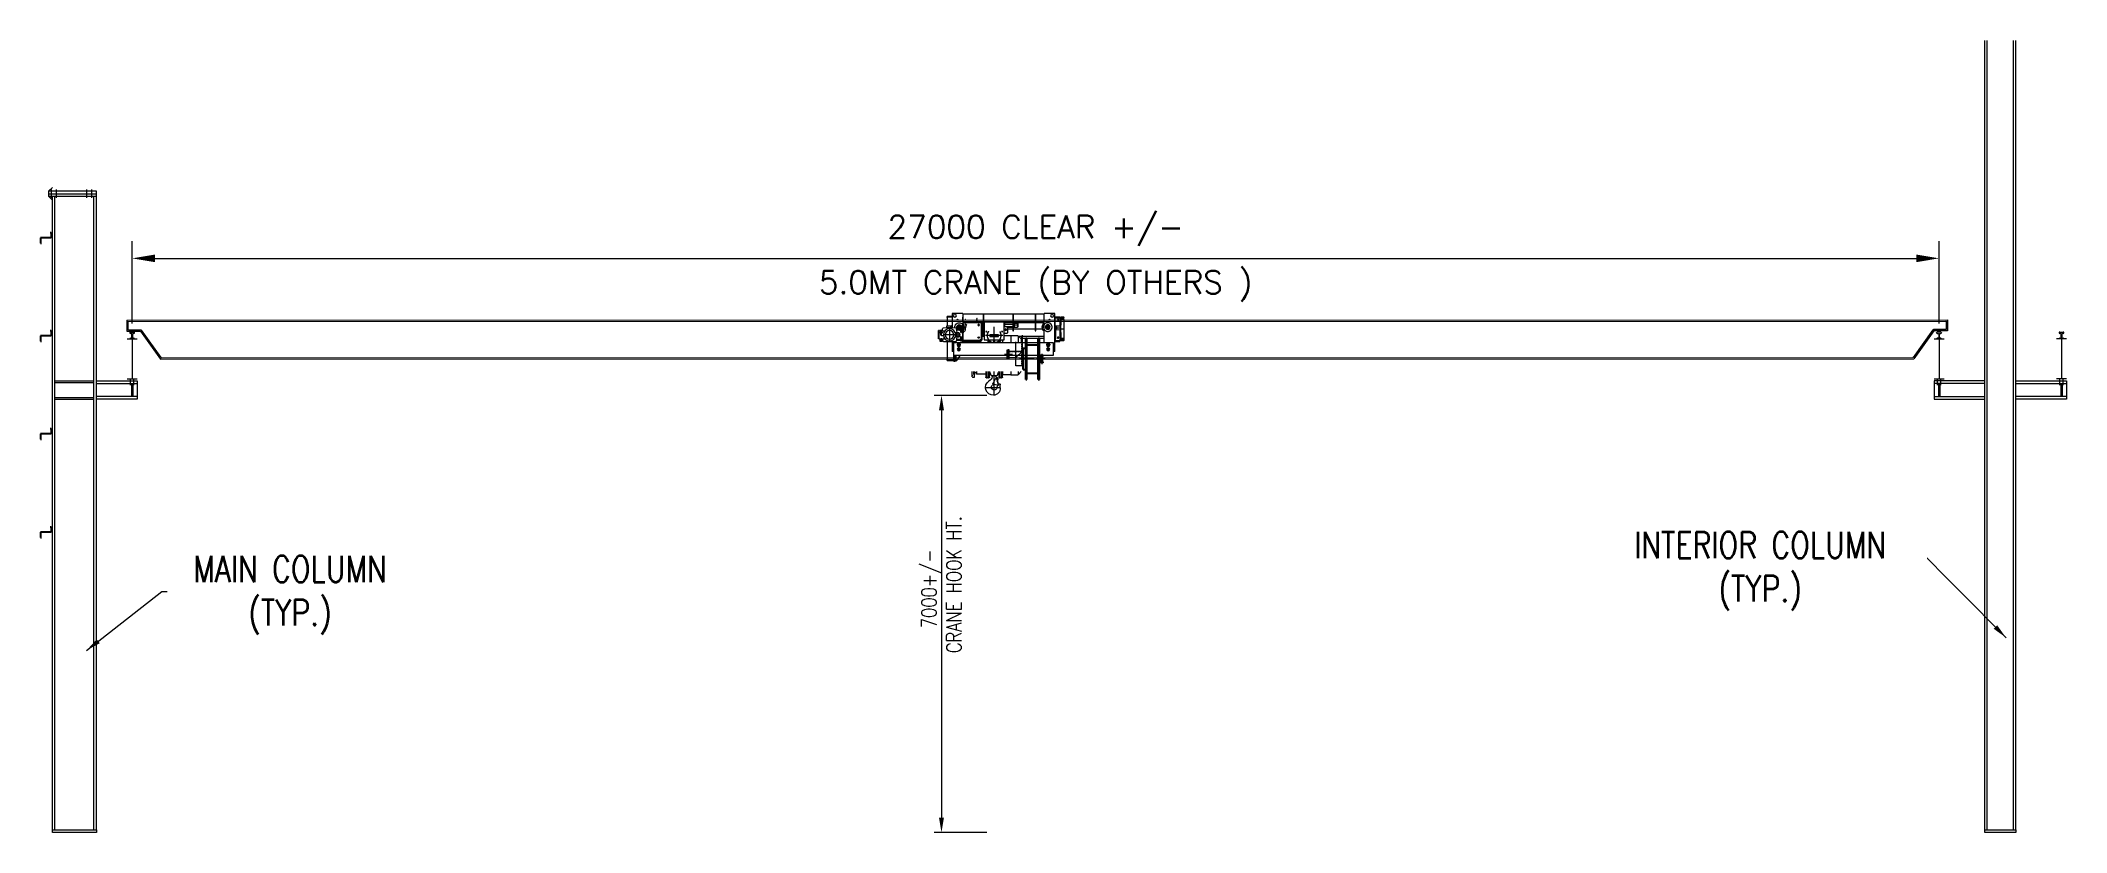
# Model space of a CAD drawing. Header units: millimetres. Extents: x 656141 to 1012880, y -54663 to 110742.
# Drawn here: x 720260 to 751253, y 98631 to 110742 of the extents above; entities that cross this region are included whole.
import ezdxf

# ---------------------------------------------------------------- set-up
doc = ezdxf.new("R2010")
doc.units = ezdxf.units.MM
doc.header["$LTSCALE"] = 0.35
doc.header["$MEASUREMENT"] = 0
for name, pattern in [('CENTER2', [28.575, 19.05, -3.175, 3.175, -3.175]), ('CONTIN', [0, 0, 0]), ('DASHED', [1290.855, 860.57, -430.285]), ('DOT_CENTER', [14, 12, -1, 0, -1]), ('HIDDEN', [9.525, 6.35, -3.175])]:
    doc.linetypes.add(name, pattern=pattern)
doc.layers.get('0').update_dxf_attribs({"linetype": 'CONTIN'})
doc.layers.get('Defpoints').update_dxf_attribs({"linetype": 'CONTINUOUS'})
doc.layers.add('07', color=7, linetype='CONTINUOUS')
doc.layers.add('Default', color=7, linetype='CONTINUOUS')
doc.layers.add('COLUMN', color=5, linetype='CONTINUOUS', lineweight=70)
doc.styles.add('S', font='simplex.shx')
doc.styles.add('SIMPLEX', font='simplex.shx', dxfattribs={"width": 0.8})
doc.dimstyles.new('Copy of 1-200', dxfattribs={"dimscale": 175, "dimtxt": 2, "dimasz": 2, "dimexe": 1.5, "dimexo": 0.75, "dimgap": 0.9, "dimtad": 1, "dimdec": 0, "dimzin": 0, "dimdsep": 46, "dimtxsty": 'SIMPLEX', "dimcen": 0.09, "dimclrd": 6, "dimclre": 6, "dimclrt": 7, "dimadec": 0, "dimazin": 0, "dimtfac": 1, "dimtdec": 0, "dimtmove": 0, "dimatfit": 3, "dimfxl": 1, "dimtolj": 1, "dimtzin": 0, "dimlwd": 0, "dimlwe": 0, "dimarcsym": 0})
doc.dimstyles.new('FOR D', dxfattribs={"dimscale": 114, "dimtxt": 2, "dimasz": 2, "dimexe": 1, "dimexo": 1, "dimgap": 1, "dimtad": 1, "dimdec": 0, "dimzin": 0, "dimdsep": 46, "dimtxsty": 'SIMPLEX', "dimcen": 1, "dimclrd": 6, "dimclre": 6, "dimclrt": 7, "dimadec": 0, "dimazin": 0, "dimtfac": 1, "dimtdec": 0, "dimtofl": 0, "dimtmove": 0, "dimatfit": 3, "dimfxl": 1, "dimtolj": 1, "dimtzin": 0, "dimlwd": 0, "dimlwe": 0, "dimarcsym": 1})

msp = doc.modelspace()

# ---------------------------------------------------------------- blocks, each defined once
blk = doc.blocks.new('RAIL')
at = {"layer": 'COLUMN', "lineweight": 0}
for p, q in [((37, 0), (-37, 0)), ((-27, 103), (27, 103)), ((-15, 83), (-27, 83)), ((-27, 8), (-15, 8)), ((-5, 18), (-5, 73)), ((5, 73), (5, 18)), ((27, 83), (15, 83)), ((15, 8), (27, 8))]:
    blk.add_line(p, q, dxfattribs=at)
for centre, start, end in [((-27, 93), 90, 180), ((-27, 93), 180, 270), ((-27, -2), 90, 169.2104), ((-15, 73), 0, 90), ((-15, 18), 270, 0), ((15, 73), 90, 180), ((15, 18), 180, 270), ((27, 93), 0, 90), ((27, 93), 270, 0), ((27, -2), 10.7896, 90)]:
    blk.add_arc(centre, 10, start, end, dxfattribs=at)
blk = doc.blocks.new('*D55')
at = {"color": 6, "lineweight": 0}
for p, q in [((721662, 106415), (721662, 107673)), ((749304, 106415), (749304, 107673)), ((722012, 107411), (748954, 107411))]:
    blk.add_line(p, q, dxfattribs=at)
at = {"color": 6, "linetype": 'Continuous', "lineweight": 5}
for points in [[(722012, 107469), (722012, 107352), (721662, 107411)], [(748954, 107352), (748954, 107469), (749304, 107411)]]:
    blk.add_solid(points, dxfattribs=at)
at = {"layer": 'Defpoints', "color": 0, "linetype": 'Continuous', "lineweight": 5}
for p in [(749304, 107411), (721662, 106283), (749304, 106283)]:
    blk.add_point(p, dxfattribs=at)
at = {"color": 7, "linetype": 'Continuous', "lineweight": 0, "char_height": 350, "attachment_point": 5, "style": 'S'}
for s, insert in [('\\A1;27000 CLEAR +/- ', (735483, 107835)), ('5.0MT CRANE (BY OTHERS )', (735483, 106986))]:
    blk.add_mtext(s, dxfattribs=dict(at, insert=insert))
blk = doc.blocks.new('A$C556C4CC6')
at = {"layer": '07', "color": 3, "linetype": 'Continuous', "ltscale": 100}
for p, q in [((73, 475), (85, 475)), ((73, 475), (73, 0)), ((85, 475), (85, 0)), ((215, 475), (215, 0)), ((215, 475), (227, 475)), ((227, 475), (227, 0)), ((40, 360), (40, 115)), ((40, 360), (73, 360)), ((85, 400), (215, 400)), ((227, 262), (252, 262)), ((252, 287), (252, 187)), ((252, 287), (262, 287)), ((252, 281), (262, 281)), ((252, 272), (262, 272)), ((262, 287), (262, 187)), ((40, 115), (73, 115)), ((85, 75), (215, 75)), ((227, 212), (252, 212)), ((252, 203), (262, 203)), ((252, 194), (262, 194)), ((252, 187), (262, 187)), ((73, 0), (85, 0)), ((215, 0), (227, 0))]:
    blk.add_line(p, q, dxfattribs=at)
at = {"layer": 'Default', "color": 1, "linetype": 'CENTER2', "lineweight": 13, "ltscale": 25}
for p, q in [((0, 237), (293, 237)), ((243, 276), (278, 276)), ((243, 198), (278, 198))]:
    blk.add_line(p, q, dxfattribs=at)
blk = doc.blocks.new('A$C5D5B3472')
at = {"lineweight": 0}
for p, q in [((-3050, 0), (-24040, 3)), ((-24040, 3), (-24040, -125)), ((-3050, 0), (-3050, -127)), ((-24040, -125), (-23882, -125)), ((-24025, -17), (-24025, -105)), ((-3070, -15), (-24020, -12)), ((-24020, -110), (-23877, -110)), ((-23882, -125), (-23651, -446)), ((-23873, -112), (-23645, -429)), ((-3218, -115), (-3445, -432)), ((-3208, -127), (-3439, -449)), ((-3070, -112), (-3213, -112)), ((-3050, -127), (-3208, -127)), ((-3065, -20), (-3065, -107)), ((-3439, -449), (-23651, -446)), ((-3449, -434), (-23641, -431))]:
    blk.add_line(p, q, dxfattribs=at)
at = {"color": 3, "linetype": 'DOT_CENTER', "lineweight": 0}
for p, q in [((-13820, 15), (-13858, 15)), ((-13820, -101), (-13858, -101)), ((-13820, -216), (-13858, -216)), ((-13773, -90), (-13815, -90)), ((-13767, -90), (-13773, -90)), ((-13767, -90), (-13757, -90)), ((-13746, -90), (-13759, -90)), ((-13746, -110), (-13759, -110)), ((-13757, -191), (-13759, -191)), ((-13746, -191), (-13759, -191)), ((-13757, -185), (-13757, -185)), ((-13688, -80), (-13668, -80)), ((-13685, -80), (-13668, -80)), ((-13673, -63), (-13669, -63)), ((-13671, -61), (-13671, -65)), ((-13668, -80), (-13668, -60)), ((-13668, -80), (-13668, -63)), ((-13668, -100), (-13668, -80)), ((-13668, -80), (-13651, -80)), ((-13668, -97), (-13668, -80)), ((-13668, -80), (-13648, -80)), ((-13667, -63), (-13663, -63)), ((-13665, -61), (-13665, -65)), ((-13628, -80), (-13595, -80)), ((-13328, -185), (-13628, -185)), ((-13530, -101), (-13609, -101)), ((-13275, -101), (-13522, -101)), ((-13324, -60), (-13282, -60)), ((-13284, -51), (-13275, -51)), ((-13267, -51), (-13173, -51)), ((-13205, -101), (-13267, -101)), ((-13194, -109), (-13173, -109)), ((-13184, -99), (-13184, -120)), ((-13171, -51), (-13167, -51)), ((-13162, -51), (-13170, -51)), ((-13165, -117), (-13164, -117)), ((-13149, -178), (-12951, -178)), ((-13138, -131), (-13138, -137)), ((-13050, -258), (-13050, -79)), ((-12962, -131), (-12962, -137)), ((-12933, -51), (-12939, -51)), ((-12933, -101), (-12936, -101)), ((-12925, -51), (-12909, -51)), ((-12909, -101), (-12925, -101)), ((-12921, -101), (-12925, -101)), ((-12919, -101), (-12921, -101)), ((-12917, -101), (-12919, -101)), ((-12704, -80), (-12688, -80)), ((-12683, -103), (-12663, -103)), ((-12676, -125), (-12660, -141)), ((-12676, -212), (-12660, -196)), ((-12673, -93), (-12673, -113)), ((-12673, -224), (-12673, -244)), ((-12668, -80), (-12648, -80)), ((-12665, -80), (-12648, -80)), ((-12660, -196), (-12661, -197)), ((-12654, -190), (-12660, -196)), ((-12633, -169), (-12658, -169)), ((-12652, -63), (-12649, -63)), ((-12651, -61), (-12651, -65)), ((-12648, -80), (-12648, -60)), ((-12648, -80), (-12648, -63)), ((-12648, -100), (-12648, -80)), ((-12648, -80), (-12631, -80)), ((-12648, -97), (-12648, -80)), ((-12648, -80), (-12628, -80)), ((-12646, -63), (-12643, -63)), ((-12645, -61), (-12645, -65)), ((-12633, -143), (-12633, -169)), ((-12607, -169), (-12633, -169)), ((-12633, -169), (-12633, -194)), ((-12617, -103), (-12615, -103)), ((-12609, -169), (-12536, -169)), ((-12536, -95), (-12536, -162)), ((-12536, -162), (-12536, -165)), ((-12536, -165), (-12536, -169)), ((-12536, -169), (-12536, -242)), ((-12536, -169), (-12465, -169)), ((-12465, -169), (-12464, -169)), ((-12464, -169), (-12462, -169)), ((-12439, -207), (-12439, -248)), ((-13698, -286), (-13649, -286)), ((-13673, -310), (-13673, -261)), ((-12663, -234), (-12683, -234)), ((-12667, -286), (-12643, -286)), ((-12643, -286), (-12643, -261)), ((-12643, -310), (-12643, -286)), ((-12643, -286), (-12618, -286)), ((-12615, -234), (-12617, -234)), ((-13087, -674), (-13090, -674)), ((-13081, -674), (-13087, -674)), ((-13087, -674), (-13087, -674)), ((-13074, -674), (-13087, -674)), ((-13081, -664), (-13081, -667)), ((-13081, -667), (-13081, -667)), ((-13081, -667), (-13081, -680)), ((-13074, -674), (-13081, -674)), ((-13081, -680), (-13081, -683)), ((-13081, -680), (-13081, -680)), ((-13074, -674), (-13074, -674)), ((-13071, -674), (-13074, -674)), ((-13050, -806), (-13050, -593)), ((-13050, -641), (-13050, -638)), ((-12949, -775), (-13122, -775)), ((-13050, -867), (-13050, -806))]:
    blk.add_line(p, q, dxfattribs=at)
at = {"color": 3, "linetype": 'Continuous', "lineweight": 0}
for p, q in [((-13855, 2), (-13855, 30)), ((-13855, 2), (-13855, -204)), ((-13820, 36), (-13849, 36)), ((-13849, 8), (-13829, 8)), ((-13831, 24), (-13848, 24)), ((-13834, 10), (-13834, 19)), ((-13828, 20), (-13833, 20)), ((-13833, 10), (-13828, 10)), ((-13828, 20), (-13828, 24)), ((-13828, 15), (-13828, 20)), ((-13828, 10), (-13828, 15)), ((-13820, -238), (-13820, 36)), ((-13812, 34), (-13820, 34)), ((-13820, 34), (-13820, 33)), ((-13820, 33), (-13820, 25)), ((-13814, 33), (-13820, 33)), ((-13814, 25), (-13820, 25)), ((-13820, 25), (-13820, -38)), ((-13812, 33), (-13814, 33)), ((-13814, 25), (-13814, 33)), ((-13809, 25), (-13814, 25)), ((-13812, 33), (-13812, 34)), ((-13809, 33), (-13812, 33)), ((-13809, 25), (-13809, 33)), ((-13809, 33), (-13749, 33)), ((-13761, 33), (-13809, 33)), ((-13749, 25), (-13809, 25)), ((-13809, 25), (-13809, -67)), ((-13779, 32), (-13779, 26)), ((-13749, -65), (-13749, 76)), ((-13749, 76), (-13628, 76)), ((-13749, -361), (-13749, 76)), ((-13749, 76), (-13628, 76)), ((-13749, 33), (-13749, 25)), ((-13749, 25), (-13749, -65)), ((-13628, -258), (-13628, 76)), ((-13628, -258), (-13628, 76)), ((-12688, 71), (-13628, 71)), ((-13628, -29), (-13628, 71)), ((-12688, 71), (-13628, 71)), ((-13628, -29), (-13628, 71)), ((-13530, -125), (-13530, 63)), ((-13530, 63), (-13522, 63)), ((-13522, 63), (-13522, -125)), ((-13275, -125), (-13275, 63)), ((-13275, 63), (-13267, 63)), ((-13267, 63), (-13267, -125)), ((-12933, -125), (-12933, 63)), ((-12933, 63), (-12925, 63)), ((-12925, 63), (-12925, -125)), ((-12688, 76), (-12688, -258)), ((-12688, 76), (-12567, 76)), ((-12688, 76), (-12688, -14)), ((-12688, 76), (-12567, 76)), ((-12688, 71), (-12688, -14)), ((-12688, 71), (-12688, -14)), ((-12688, -14), (-12688, 33)), ((-12567, 76), (-12567, -86)), ((-12567, 76), (-12567, -86)), ((-12567, 42), (-12510, 42)), ((-12567, 34), (-12510, 34)), ((-12507, 31), (-12507, 39)), ((-12507, 31), (-12507, -67)), ((-13855, -204), (-13855, -232)), ((-13849, -210), (-13829, -210)), ((-13831, -226), (-13848, -226)), ((-13834, -221), (-13834, -212)), ((-13828, -211), (-13833, -211)), ((-13833, -221), (-13828, -221)), ((-13828, -216), (-13828, -211)), ((-13828, -221), (-13828, -216)), ((-13828, -226), (-13828, -221)), ((-13820, -38), (-13820, -60)), ((-13820, -61), (-13820, -38)), ((-13820, -164), (-13820, -141)), ((-13820, -142), (-13820, -164)), ((-13820, -164), (-13820, -227)), ((-13814, -227), (-13820, -227)), ((-13820, -227), (-13820, -235)), ((-13809, -227), (-13814, -227)), ((-13814, -227), (-13814, -235)), ((-13809, -186), (-13812, -186)), ((-13812, -186), (-13812, -208)), ((-13809, -208), (-13812, -208)), ((-13757, -65), (-13810, -67)), ((-13810, -67), (-13810, -112)), ((-13810, -112), (-13757, -115)), ((-13809, -112), (-13809, -237)), ((-13768, -86), (-13771, -90)), ((-13771, -90), (-13768, -94)), ((-13767, -86), (-13768, -86)), ((-13768, -86), (-13768, -94)), ((-13767, -94), (-13768, -94)), ((-13767, -86), (-13767, -85)), ((-13767, -85), (-13757, -85)), ((-13767, -94), (-13767, -86)), ((-13757, -86), (-13767, -86)), ((-13767, -95), (-13767, -94)), ((-13767, -94), (-13757, -94)), ((-13767, -95), (-13757, -95)), ((-13757, -75), (-13757, -65)), ((-13757, -65), (-13749, -65)), ((-13757, -80), (-13757, -65)), ((-13757, -65), (-13749, -65)), ((-13757, -80), (-13757, -65)), ((-13757, -80), (-13757, -75)), ((-13757, -80), (-13757, -80)), ((-13757, -85), (-13757, -80)), ((-13757, -216), (-13757, -80)), ((-13749, -80), (-13757, -80)), ((-13757, -85), (-13757, -80)), ((-13757, -80), (-13757, -80)), ((-13757, -86), (-13757, -85)), ((-13757, -86), (-13757, -85)), ((-13757, -94), (-13757, -86)), ((-13757, -90), (-13757, -86)), ((-13757, -94), (-13757, -90)), ((-13757, -95), (-13757, -94)), ((-13757, -95), (-13757, -94)), ((-13757, -97), (-13757, -95)), ((-13757, -97), (-13757, -95)), ((-13757, -99), (-13757, -97)), ((-13757, -99), (-13757, -97)), ((-13757, -115), (-13757, -99)), ((-13757, -236), (-13757, -99)), ((-13757, -115), (-13757, -217)), ((-13757, -186), (-13757, -186)), ((-13757, -208), (-13757, -208)), ((-13757, -236), (-13757, -216)), ((-13749, -216), (-13757, -216)), ((-13757, -217), (-13757, -217)), ((-13749, -80), (-13749, -65)), ((-13749, -65), (-13749, -79)), ((-13749, -65), (-13749, -80)), ((-13749, -65), (-13749, -80)), ((-13749, -216), (-13749, -80)), ((-13749, -80), (-13749, -216)), ((-13749, -80), (-13749, -216)), ((-13749, -216), (-13749, -236)), ((-13749, -236), (-13749, -216)), ((-13749, -216), (-13749, -236)), ((-13749, -217), (-13749, -236)), ((-13669, -65), (-13669, -60)), ((-13667, -65), (-13667, -60)), ((-13530, -29), (-13628, -29)), ((-13530, -29), (-13628, -29)), ((-13330, -186), (-13628, -186)), ((-13352, -208), (-13628, -208)), ((-13522, -125), (-13530, -125)), ((-13275, -29), (-13522, -29)), ((-13275, -29), (-13522, -29)), ((-13367, -258), (-13367, -225)), ((-13329, -186), (-13365, -221)), ((-13326, -185), (-13326, -258)), ((-13322, -38), (-13319, -37)), ((-13322, -38), (-13322, -81)), ((-13322, -81), (-13319, -82)), ((-13322, -183), (-13241, -183)), ((-13282, -37), (-13319, -37)), ((-13319, -37), (-13319, -82)), ((-13275, -82), (-13319, -82)), ((-13282, -29), (-13282, -72)), ((-13282, -72), (-13279, -73)), ((-13279, -29), (-13279, -73)), ((-13275, -73), (-13279, -73)), ((-13267, -125), (-13275, -125)), ((-13173, -29), (-13267, -29)), ((-13173, -29), (-13267, -29)), ((-13173, -73), (-13267, -73)), ((-13213, -82), (-13267, -82)), ((-13241, -183), (-13164, -183)), ((-13241, -183), (-13241, -258)), ((-13213, -81), (-13213, -73)), ((-13213, -82), (-13213, -81)), ((-13213, -81), (-13211, -81)), ((-13211, -81), (-13211, -73)), ((-13211, -82), (-13211, -81)), ((-13208, -82), (-13211, -82)), ((-13208, -73), (-13208, -87)), ((-13208, -87), (-13205, -87)), ((-13205, -73), (-13205, -144)), ((-13205, -87), (-13205, -73)), ((-13164, -150), (-13199, -150)), ((-13173, -22), (-13171, -22)), ((-13173, -28), (-13173, -22)), ((-13173, -72), (-13173, -28)), ((-13173, -73), (-13173, -29)), ((-13173, -72), (-13173, -73)), ((-13173, -73), (-13173, -77)), ((-13173, -77), (-13171, -77)), ((-13171, -22), (-13171, -77)), ((-13167, -29), (-13171, -29)), ((-13167, -29), (-13171, -29)), ((-13171, -29), (-13171, -29)), ((-13171, -72), (-13171, -29)), ((-13171, -72), (-13171, -72)), ((-13171, -73), (-13171, -72)), ((-13167, -73), (-13171, -73)), ((-13164, -23), (-13167, -23)), ((-13167, -23), (-13167, -78)), ((-13167, -78), (-13164, -78)), ((-13164, -23), (-12936, -23)), ((-13164, -229), (-13164, -23)), ((-13164, -78), (-13164, -23)), ((-12936, -229), (-13164, -229)), ((-13145, -229), (-13145, -258)), ((-13145, -229), (-13145, -258)), ((-13144, -136), (-13141, -137)), ((-13137, -129), (-13140, -128)), ((-13101, -188), (-13101, -168)), ((-13101, -168), (-13000, -168)), ((-13000, -188), (-13101, -188)), ((-13092, -174), (-13086, -170)), ((-13092, -182), (-13092, -174)), ((-13086, -185), (-13092, -182)), ((-13086, -170), (-13079, -174)), ((-13079, -182), (-13086, -185)), ((-13079, -174), (-13079, -182)), ((-13053, -229), (-13053, -256)), ((-13047, -256), (-13047, -229)), ((-13022, -174), (-13015, -170)), ((-13022, -182), (-13022, -174)), ((-13015, -185), (-13022, -182)), ((-13015, -170), (-13009, -174)), ((-13009, -182), (-13015, -185)), ((-13009, -174), (-13009, -182)), ((-13000, -168), (-13000, -188)), ((-12961, -128), (-12963, -129)), ((-12959, -137), (-12957, -136)), ((-12936, -23), (-12936, -229)), ((-12936, -23), (-12936, -78)), ((-12933, -23), (-12936, -23)), ((-12936, -78), (-12933, -78)), ((-12920, -184), (-12936, -184)), ((-12909, -186), (-12936, -186)), ((-12936, -190), (-12909, -190)), ((-12933, -78), (-12933, -23)), ((-12925, -125), (-12933, -125)), ((-12707, -29), (-12925, -29)), ((-12925, -33), (-12925, -29)), ((-12909, -29), (-12925, -29)), ((-12925, -68), (-12925, -33)), ((-12925, -33), (-12920, -33)), ((-12925, -73), (-12925, -68)), ((-12925, -68), (-12920, -68)), ((-12922, -29), (-12922, -30)), ((-12922, -30), (-12921, -33)), ((-12921, -68), (-12921, -101)), ((-12921, -101), (-12920, -149)), ((-12920, -33), (-12920, -29)), ((-12920, -68), (-12920, -33)), ((-12920, -73), (-12920, -68)), ((-12915, -73), (-12920, -73)), ((-12920, -149), (-12920, -184)), ((-12919, -184), (-12920, -184)), ((-12917, -101), (-12912, -91)), ((-12912, -110), (-12917, -101)), ((-12917, -184), (-12917, -186)), ((-12915, -73), (-12915, -29)), ((-12915, -73), (-12912, -72)), ((-12912, -72), (-12912, -29)), ((-12912, -91), (-12909, -91)), ((-12909, -110), (-12912, -110)), ((-12911, -183), (-12911, -186)), ((-12909, -29), (-12899, -29)), ((-12909, -29), (-12909, -231)), ((-12899, -29), (-12909, -29)), ((-12901, -231), (-12909, -231)), ((-12901, -231), (-12901, -241)), ((-12899, -231), (-12901, -231)), ((-12707, -29), (-12899, -29)), ((-12899, -29), (-12707, -29)), ((-12899, -29), (-12899, -220)), ((-12899, -220), (-12899, -231)), ((-12889, -231), (-12899, -231)), ((-12688, -231), (-12889, -231)), ((-12889, -231), (-12889, -231)), ((-12723, -62), (-12726, -62)), ((-12722, -56), (-12724, -55)), ((-12718, -112), (-12724, -73)), ((-12721, -56), (-12722, -56)), ((-12721, -49), (-12720, -49)), ((-12720, -49), (-12719, -49)), ((-12716, -44), (-12719, -43)), ((-12716, -44), (-12716, -44)), ((-12688, -152), (-12707, -129)), ((-12688, -40), (-12688, -119)), ((-12688, -119), (-12688, -40)), ((-12688, -40), (-12688, -62)), ((-12688, -152), (-12688, -241)), ((-12688, -152), (-12688, -231)), ((-12688, -241), (-12688, -152)), ((-12688, -231), (-12688, -152)), ((-12688, -231), (-12688, -241)), ((-12688, -237), (-12688, -231)), ((-12683, -121), (-12683, -103)), ((-12683, -234), (-12683, -216)), ((-12676, -103), (-12674, -100)), ((-12674, -106), (-12676, -103)), ((-12676, -234), (-12674, -231)), ((-12674, -100), (-12671, -100)), ((-12671, -106), (-12674, -106)), ((-12674, -231), (-12671, -231)), ((-12671, -100), (-12669, -103)), ((-12669, -103), (-12671, -106)), ((-12671, -231), (-12669, -234)), ((-12658, -106), (-12622, -106)), ((-12622, -231), (-12658, -231)), ((-12649, -65), (-12649, -60)), ((-12647, -65), (-12647, -60)), ((-12567, -65), (-12559, -65)), ((-12567, -80), (-12567, -65)), ((-12567, -65), (-12559, -65)), ((-12567, -80), (-12567, -65)), ((-12567, -86), (-12567, -80)), ((-12567, -86), (-12567, -80)), ((-12559, -80), (-12567, -80)), ((-12559, -65), (-12559, -80)), ((-12559, -65), (-12559, -80)), ((-12506, -67), (-12559, -65)), ((-12559, -65), (-12559, -80)), ((-12559, -80), (-12559, -85)), ((-12559, -80), (-12559, -80)), ((-12559, -80), (-12559, -86)), ((-12559, -80), (-12559, -85)), ((-12559, -80), (-12559, -80)), ((-12559, -85), (-12559, -86)), ((-12559, -85), (-12549, -85)), ((-12559, -85), (-12559, -86)), ((-12559, -86), (-12559, -86)), ((-12559, -86), (-12559, -86)), ((-12549, -86), (-12559, -86)), ((-12549, -85), (-12549, -86)), ((-12549, -86), (-12549, -86)), ((-12548, -86), (-12549, -86)), ((-12548, -86), (-12548, -86)), ((-12548, -86), (-12548, -86)), ((-12506, -86), (-12506, -67)), ((-12474, -132), (-12473, -132)), ((-12474, -134), (-12474, -132)), ((-12474, -205), (-12474, -203)), ((-12474, -205), (-12473, -205)), ((-12454, -122), (-12473, -122)), ((-12473, -132), (-12473, -122)), ((-12473, -136), (-12473, -132)), ((-12473, -205), (-12473, -201)), ((-12473, -215), (-12473, -205)), ((-12454, -215), (-12473, -215)), ((-12447, -176), (-12465, -176)), ((-12465, -181), (-12447, -181)), ((-12454, -120), (-12424, -120)), ((-12454, -122), (-12454, -120)), ((-12424, -122), (-12454, -122)), ((-12454, -215), (-12454, -220)), ((-12453, -215), (-12454, -215)), ((-12454, -220), (-12453, -220)), ((-12453, -227), (-12454, -227)), ((-12454, -227), (-12454, -233)), ((-12454, -233), (-12453, -233)), ((-12454, -233), (-12454, -241)), ((-12453, -220), (-12453, -215)), ((-12440, -215), (-12453, -215)), ((-12453, -220), (-12452, -220)), ((-12453, -233), (-12453, -227)), ((-12452, -227), (-12453, -227)), ((-12453, -233), (-12440, -233)), ((-12452, -220), (-12451, -220)), ((-12452, -227), (-12452, -220)), ((-12451, -227), (-12452, -227)), ((-12451, -220), (-12440, -220)), ((-12451, -227), (-12451, -220)), ((-12440, -227), (-12451, -227)), ((-12449, -140), (-12449, -150)), ((-12440, -134), (-12448, -139)), ((-12448, -151), (-12442, -155)), ((-12442, -171), (-12442, -145)), ((-12440, -215), (-12440, -220)), ((-12438, -215), (-12440, -215)), ((-12440, -220), (-12438, -220)), ((-12440, -233), (-12440, -227)), ((-12438, -227), (-12440, -227)), ((-12440, -233), (-12438, -233)), ((-12430, -139), (-12438, -134)), ((-12425, -215), (-12438, -215)), ((-12438, -215), (-12438, -220)), ((-12438, -220), (-12427, -220)), ((-12438, -227), (-12438, -233)), ((-12427, -227), (-12438, -227)), ((-12438, -233), (-12425, -233)), ((-12437, -171), (-12437, -145)), ((-12437, -155), (-12430, -151)), ((-12429, -150), (-12429, -140)), ((-12427, -227), (-12427, -220)), ((-12427, -220), (-12426, -220)), ((-12426, -227), (-12427, -227)), ((-12426, -220), (-12425, -220)), ((-12426, -227), (-12426, -220)), ((-12425, -227), (-12426, -227)), ((-12425, -215), (-12425, -220)), ((-12424, -215), (-12425, -215)), ((-12424, -220), (-12425, -220)), ((-12425, -227), (-12425, -233)), ((-12424, -227), (-12425, -227)), ((-12425, -233), (-12424, -233)), ((-12424, -120), (-12424, -122)), ((-12417, -122), (-12424, -122)), ((-12417, -215), (-12424, -215)), ((-12424, -215), (-12424, -220)), ((-12424, -227), (-12424, -233)), ((-12424, -233), (-12424, -241)), ((-12417, -122), (-12417, -120)), ((-12417, -120), (-12408, -120)), ((-12417, -215), (-12417, -122)), ((-12417, -217), (-12417, -215)), ((-12417, -217), (-12408, -217)), ((-12408, -217), (-12408, -120)), ((-13849, -238), (-13820, -238)), ((-13820, -235), (-13814, -235)), ((-13820, -236), (-13820, -235)), ((-13812, -236), (-13820, -236)), ((-13814, -235), (-13812, -235)), ((-13812, -235), (-13812, -236)), ((-13812, -235), (-13809, -235)), ((-13809, -245), (-13809, -237)), ((-13809, -237), (-13749, -237)), ((-13749, -245), (-13809, -245)), ((-13779, -238), (-13779, -244)), ((-13749, -236), (-13757, -236)), ((-13749, -236), (-13757, -236)), ((-13749, -236), (-13749, -237)), ((-13749, -361), (-13749, -236)), ((-13749, -237), (-13749, -245)), ((-13749, -361), (-13729, -361)), ((-13749, -361), (-13729, -361)), ((-12587, -258), (-13729, -258)), ((-13729, -258), (-13729, -409)), ((-13729, -409), (-12587, -409)), ((-13685, -279), (-13673, -272)), ((-13685, -293), (-13685, -279)), ((-13673, -300), (-13685, -293)), ((-13673, -272), (-13661, -279)), ((-13661, -293), (-13673, -300)), ((-13661, -279), (-13661, -293)), ((-12889, -241), (-12901, -241)), ((-12688, -241), (-12889, -241)), ((-12845, -241), (-12845, -258)), ((-12845, -241), (-12845, -258)), ((-12827, -258), (-12827, -241)), ((-12827, -242), (-12827, -241)), ((-12827, -258), (-12827, -242)), ((-12824, -258), (-12824, -241)), ((-12814, -258), (-12814, -241)), ((-12692, -258), (-12692, -241)), ((-12689, -241), (-12689, -258)), ((-12688, -258), (-12688, -241)), ((-12688, -241), (-12688, -258)), ((-12674, -237), (-12676, -234)), ((-12671, -237), (-12674, -237)), ((-12669, -234), (-12671, -237)), ((-12656, -409), (-12622, -458)), ((-12655, -279), (-12643, -272)), ((-12655, -293), (-12655, -279)), ((-12643, -300), (-12655, -293)), ((-12643, -272), (-12631, -279)), ((-12631, -293), (-12643, -300)), ((-12631, -279), (-12631, -293)), ((-12622, -458), (-12619, -462)), ((-12619, -462), (-12616, -467)), ((-12616, -467), (-12615, -468)), ((-12611, -469), (-12611, -409)), ((-12597, -474), (-12597, -409)), ((-12597, -473), (-12597, -409)), ((-12596, -473), (-12596, -409)), ((-12587, -409), (-12587, -258)), ((-12587, -361), (-12567, -361)), ((-12587, -361), (-12567, -361)), ((-12583, -361), (-12583, -455)), ((-12583, -455), (-12583, -459)), ((-12510, -455), (-12583, -455)), ((-12583, -459), (-12583, -461)), ((-12583, -461), (-12583, -465)), ((-12583, -465), (-12583, -468)), ((-12567, -251), (-12567, -361)), ((-12567, -251), (-12567, -361)), ((-12507, -251), (-12507, -451)), ((-12507, -463), (-12507, -451)), ((-12449, -245), (-12429, -245)), ((-13363, -593), (-13329, -627)), ((-13326, -593), (-13326, -628)), ((-13241, -630), (-13322, -630)), ((-13241, -593), (-13241, -630)), ((-13241, -630), (-13145, -630)), ((-13147, -658), (-13147, -593)), ((-13145, -593), (-13145, -623)), ((-13145, -593), (-13145, -630)), ((-13145, -623), (-13139, -623)), ((-13140, -599), (-13140, -593)), ((-13140, -605), (-13140, -599)), ((-13134, -665), (-13140, -665)), ((-13139, -608), (-13139, -593)), ((-13139, -651), (-13139, -608)), ((-13139, -658), (-13139, -651)), ((-13139, -651), (-13139, -651)), ((-13139, -658), (-13139, -658)), ((-13135, -655), (-13134, -654)), ((-13134, -666), (-13134, -593)), ((-13116, -666), (-13116, -593)), ((-13116, -654), (-13116, -655)), ((-13111, -665), (-13116, -665)), ((-13111, -608), (-13111, -593)), ((-13111, -608), (-13111, -651)), ((-13111, -623), (-13093, -623)), ((-13111, -651), (-13111, -658)), ((-13111, -651), (-13111, -651)), ((-13111, -658), (-13111, -658)), ((-13110, -599), (-13110, -593)), ((-13110, -605), (-13110, -599)), ((-13104, -593), (-13104, -658)), ((-13100, -593), (-13100, -593)), ((-13089, -636), (-13099, -598)), ((-13093, -676), (-13087, -702)), ((-13071, -638), (-13086, -638)), ((-13076, -660), (-13078, -661)), ((-13076, -660), (-13076, -660)), ((-13029, -638), (-13071, -638)), ((-13071, -651), (-13071, -638)), ((-13050, -638), (-13071, -638)), ((-13046, -715), (-13069, -668)), ((-13014, -638), (-13050, -638)), ((-13001, -598), (-13012, -636)), ((-13008, -623), (-12989, -623)), ((-13003, -691), (-12988, -702)), ((-13001, -593), (-13001, -593)), ((-12997, -658), (-12997, -593)), ((-12990, -593), (-12990, -599)), ((-12990, -599), (-12990, -605)), ((-12984, -665), (-12990, -665)), ((-12989, -593), (-12989, -608)), ((-12989, -651), (-12989, -608)), ((-12989, -658), (-12989, -651)), ((-12989, -651), (-12989, -651)), ((-12989, -658), (-12989, -658)), ((-12985, -655), (-12984, -654)), ((-12984, -593), (-12984, -666)), ((-12966, -593), (-12966, -666)), ((-12966, -654), (-12966, -655)), ((-12961, -665), (-12966, -665)), ((-12961, -593), (-12961, -608)), ((-12961, -608), (-12961, -651)), ((-12961, -623), (-12845, -623)), ((-12961, -651), (-12961, -658)), ((-12961, -651), (-12961, -651)), ((-12961, -658), (-12961, -658)), ((-12960, -593), (-12960, -599)), ((-12960, -599), (-12960, -605)), ((-12954, -593), (-12954, -658)), ((-12845, -593), (-12845, -607)), ((-12845, -593), (-12845, -623)), ((-12845, -607), (-12837, -607)), ((-12836, -606), (-12833, -603)), ((-12832, -603), (-12827, -603)), ((-12827, -625), (-12827, -593)), ((-12827, -603), (-12827, -593)), ((-12824, -625), (-12827, -625)), ((-12824, -625), (-12824, -593)), ((-12824, -655), (-12824, -625)), ((-12814, -658), (-12821, -658)), ((-12814, -626), (-12814, -593)), ((-12801, -658), (-12814, -658)), ((-12798, -639), (-12798, -593)), ((-12798, -639), (-12798, -639)), ((-12798, -641), (-12798, -639)), ((-12798, -655), (-12798, -641)), ((-12798, -641), (-12798, -641)), ((-12795, -636), (-12795, -593)), ((-12795, -637), (-12795, -636)), ((-12614, -468), (-12612, -468)), ((-12611, -469), (-12611, -473)), ((-12611, -474), (-12597, -474)), ((-12597, -473), (-12596, -473)), ((-12596, -473), (-12596, -474)), ((-12584, -474), (-12596, -474)), ((-12510, -467), (-12583, -468)), ((-12583, -468), (-12583, -469)), ((-12583, -469), (-12583, -471)), ((-12583, -471), (-12583, -473)), ((-13096, -747), (-13098, -755)), ((-13096, -755), (-13098, -755)), ((-13087, -702), (-13096, -747)), ((-13096, -755), (-13036, -739)), ((-13047, -716), (-13046, -715)), ((-13036, -739), (-13047, -716)), ((-13047, -718), (-13045, -717)), ((-13045, -717), (-13046, -715)), ((-13035, -736), (-13045, -717)), ((-13037, -737), (-13035, -736)), ((-13034, -738), (-13036, -739)), ((-13036, -739), (-13036, -739)), ((-13034, -738), (-13035, -736))]:
    blk.add_line(p, q, dxfattribs=at)
at = {"color": 3, "linetype": 'DASHED', "lineweight": 0}
for p, q in [((-13757, -120), (-13749, -120)), ((-13757, -160), (-13749, -160)), ((-13669, -65), (-13669, -65)), ((-13667, -65), (-13667, -65)), ((-12899, -220), (-12909, -220)), ((-12889, -231), (-12889, -241)), ((-12649, -65), (-12649, -65)), ((-12647, -65), (-12647, -65)), ((-13085, -702), (-13091, -676)), ((-13085, -702), (-13096, -755)), ((-13094, -748), (-13096, -747))]:
    blk.add_line(p, q, dxfattribs=at)
at = {"color": 3, "lineweight": 0}
for p, q in [((-13375, -526), (-13375, -174)), ((-13225, -357), (-13375, -357)), ((-13300, -432), (-13375, -357)), ((-13300, -526), (-13300, -249)), ((-13225, -432), (-13300, -432)), ((-13225, -445), (-13225, -344)), ((-13225, -344), (-13213, -344)), ((-13225, -445), (-13213, -445)), ((-13201, -344), (-13213, -344)), ((-13213, -445), (-13213, -344)), ((-13211, -344), (-13213, -344)), ((-13213, -445), (-13201, -445)), ((-13201, -445), (-13201, -344)), ((-13375, -526), (-13300, -526))]:
    blk.add_line(p, q, dxfattribs=at)
at = {"color": 3, "linetype": 'HIDDEN', "lineweight": 0, "ltscale": 7}
for p, q in [((-13370, -526), (-13370, -179)), ((-13225, -362), (-13370, -362))]:
    blk.add_line(p, q, dxfattribs=at)
at = {"color": 3, "linetype": 'CENTER2', "lineweight": 0, "ltscale": 25}
blk.add_line((-13168, -394), (-13262, -394), dxfattribs=at)
at = {"color": 3, "linetype": 'Continuous', "lineweight": 0}
for centre, radius in [((-13787, 0), 8.55), ((-13718, 51), 17.6), ((-12852, 15), 4.12), ((-12597, 51), 17.6), ((-13787, -201), 8.55), ((-13668, -80), 27.7), ((-13668, -80), 20.1), ((-13668, -80), 15.1), ((-13671, -63), 1.01), ((-13665, -63), 1.01), ((-13184, -109), 9.17), ((-13141, -133), 5.03), ((-12960, -133), 5.03), ((-12872, -56), 8.55), ((-12852, -13), 4.12), ((-12673, -103), 6.54), ((-12673, -234), 6.54), ((-12648, -80), 20.1), ((-12648, -80), 15.1), ((-12633, -169), 23.6), ((-12651, -63), 1.01), ((-12645, -63), 1.01), ((-12536, -169), 70.4), ((-12536, -169), 50.3), ((-13673, -286), 19.6), ((-13673, -336), 17.6), ((-13673, -336), 8.55), ((-12643, -286), 19.6), ((-12643, -336), 17.6), ((-12643, -336), 8.55), ((-13081, -674), 7.04), ((-13081, -674), 4.27)]:
    blk.add_circle(centre, radius, dxfattribs=at)
at = {"color": 3, "linetype": 'DASHED', "lineweight": 0}
for centre, radius in [((-12718, 6), 2.77), ((-13050, -178), 80.4)]:
    blk.add_circle(centre, radius, dxfattribs=at)
at = {"color": 3, "linetype": 'DOT_CENTER', "lineweight": 0}
blk.add_circle((-13668, -80), 50.3, dxfattribs=at)
at = {"color": 3, "linetype": 'Continuous', "lineweight": 0}
for centre, radius, start, end in [((-13849, 30), 6.03, 90, 180), ((-13849, 2), 6.03, 90, 180), ((-13833, 19), 0.603, 90, 180), ((-13833, 10), 0.603, 180, 270), ((-13829, 10), 1.01, 270, 0), ((-13688, 6), 3.72, 0, 180), ((-13688, 6), 3.72, 180, 0), ((-12628, 6), 3.72, 90, 270), ((-12628, 6), 3.72, 270, 90), ((-12510, 39), 3.02, 0, 89.5), ((-12510, 31), 3.02, 0, 90), ((-13849, -204), 6.03, 180, 270), ((-13849, -232), 6.03, 180, 270), ((-13833, -212), 0.603, 90, 180), ((-13833, -221), 0.603, 180, 270), ((-13829, -211), 1.01, 0, 90), ((-13668, -81), 16.9, 120.3714, 59.6286), ((-13679, -62), 4.27, 300.4319, 305.1137), ((-13679, -62), 4.92, 313.9786, 318.0064), ((-13680, -61), 5.92, 318.0064, 321.3849), ((-13679, -63), 4.2, 305.1137, 309.8182), ((-13679, -62), 4.74, 309.8182, 313.9786), ((-13687, -57), 14, 331.1429, 332.7101), ((-13702, -49), 30.7, 332.7101, 333.4348), ((-13682, -60), 8.18, 324.5733, 327.0946), ((-13683, -60), 8.97, 327.0946, 329.4373), ((-13686, -58), 12.6, 329.4373, 331.1429), ((-13680, -61), 6.36, 321.3849, 324.5733), ((-13670, -64), 3.94, 140.1132, 145.3419), ((-13661, -70), 15, 151.6738, 153.1623), ((-13666, -67), 9.11, 149.2682, 151.6738), ((-13669, -65), 5.44, 145.3419, 149.2682), ((-13581, -110), 105, 153.1623, 153.3765), ((-13671, -63), 2.76, 132.8972, 140.1132), ((-13672, -63), 2.17, 124.0037, 132.8972), ((-13672, -62), 1.77, 113.197, 124.0037), ((-13672, -62), 1.71, 101.6785, 113.197), ((-13668, -80), 19.4, 92.97, 101.9615), ((-13668, -80), 19.4, 78.0385, 87.03), ((-13665, -63), 2.17, 47.1028, 55.9963), ((-13665, -62), 1.77, 55.9963, 66.803), ((-13665, -62), 1.71, 66.803, 78.3215), ((-13666, -64), 3.94, 34.6581, 39.8868), ((-13665, -63), 2.76, 39.8868, 47.1028), ((-13670, -67), 9.11, 28.3262, 30.7318), ((-13667, -65), 5.44, 30.7318, 34.6581), ((-13676, -70), 15, 26.8377, 28.3262), ((-13650, -57), 14, 207.2899, 208.8571), ((-13635, -49), 30.7, 206.5652, 207.2899), ((-13756, -110), 105, 26.6235, 26.8377), ((-13654, -60), 8.97, 210.5627, 212.9054), ((-13651, -58), 12.6, 208.8571, 210.5627), ((-13655, -60), 8.18, 212.9054, 215.4267), ((-13657, -62), 4.92, 221.9936, 226.0214), ((-13656, -61), 5.92, 218.6151, 221.9936), ((-13656, -61), 6.36, 215.4267, 218.6151), ((-13658, -62), 4.27, 234.8863, 239.5681), ((-13658, -63), 4.2, 230.1818, 234.8863), ((-13657, -62), 4.74, 226.0214, 230.1818), ((-13668, -80), 62.8, 309.7918, 50.2082), ((-13362, -225), 5.03, 135, 180), ((-13322, -193), 10.1, 90, 135), ((-13199, -144), 6.03, 180, 270), ((-13138, -117), 17.6, 244.6593, 254.4459), ((-13050, -178), 103, 150.7163, 156), ((-13050, -178), 99.5, 150.7198, 156), ((-13138, -117), 17.6, 264.6327, 273.6958), ((-13050, -178), 97, 151.7903, 155.0796), ((-13050, -178), 97, 211.904, 235.9977), ((-13050, -178), 90, 214.7385, 243.3617), ((-13086, -178), 8.6, 0, 180), ((-13086, -178), 8.6, 180, 0), ((-13015, -178), 8.6, 0, 180), ((-13015, -178), 8.6, 180, 0), ((-13050, -178), 90, 296.6383, 325.2615), ((-13050, -178), 97, 304.0023, 328.096), ((-13050, -178), 97, 24.9204, 28.2097), ((-13050, -178), 99.5, 24, 29.13), ((-13050, -178), 103, 24, 29.13), ((-12906, -101), 12.6, 103.8865, 180), ((-12906, -101), 12.6, 180, 256.1135), ((-12906, -324), 141, 94.3287, 95.1308), ((-12906, -324), 141, 92.1628, 94.3287), ((-12906, -101), 9.55, 108.4085, 251.5915), ((-12906, -324), 141, 91.2298, 92.1628), ((-12899, -231), 10.1, 0, 90), ((-12872, -201), 8.55, 90, 180), ((-12872, -201), 8.55, 180, 270), ((-12872, -201), 8.55, 0, 90), ((-12872, -201), 8.55, 270, 0), ((-12721, -56), 8.55, 90, 253.9175), ((-12648, -80), 79.9, 162.1497, 166.8526), ((-12648, -80), 79.9, 157.1032, 162.1497), ((-12648, -80), 77.4, 167.0885, 172.4159), ((-12714, -71), 10.1, 172.4159, 189.6265), ((-12648, -80), 78.4, 157.0546, 162.1983), ((-12648, -80), 79.9, 152.4003, 157.1032), ((-12721, -56), 8.55, 87.0231, 90), ((-12648, -80), 77.4, 157.0218, 162.2311), ((-12721, -55), 1.01, 251.8591, 341.487), ((-12721, -55), 1.01, 249.6265, 251.8591), ((-12648, -80), 76.4, 157.7659, 161.487), ((-12719, -50), 1.01, 67.3938, 69.6265), ((-12719, -50), 1.01, 337.7659, 67.3938), ((-12708, -110), 10.1, 189.6265, 206.837), ((-12648, -80), 77.4, 206.837, 219.7372), ((-12648, -80), 77.4, 121.2974, 152.1644), ((-12648, -80), 56.3, 135.5847, 224.4153), ((-12688, -100), 30.2, 102.1532, 121.6108), ((-12696, -62), 8.04, 282.1532, 0), ((-12019, -169), 669, 176.571, 183.429), ((-12677, -129), 10.1, 99.618, 176.571), ((-12677, -208), 10.1, 183.429, 260.382), ((-12673, -103), 10.1, 90, 180), ((-12578, -714), 603, 93.9979, 99.618), ((-12578, 377), 603, 260.382, 266.0021), ((-12648, -80), 27.7, 289.4102, 209.3785), ((-12673, -103), 10.1, 9.5941, 90), ((-12648, -81), 16.9, 120.3714, 59.6286), ((-12658, -101), 5.03, 189.5941, 270), ((-12658, -237), 5.03, 90, 170.4059), ((-12648, -80), 27.7, 237.8817, 250.5898), ((-12658, -62), 4.27, 300.4319, 305.1137), ((-12658, -63), 4.2, 305.1137, 309.8182), ((-12659, -62), 4.74, 309.8182, 313.9786), ((-12661, -60), 8.18, 324.5733, 327.0946), ((-12662, -60), 8.97, 327.0946, 329.4373), ((-12659, -62), 4.92, 313.9786, 318.0064), ((-12660, -61), 5.92, 318.0064, 321.3849), ((-12660, -61), 6.36, 321.3849, 324.5733), ((-12640, -70), 15, 151.6738, 153.1623), ((-12666, -57), 14, 331.1429, 332.7101), ((-12681, -49), 30.7, 332.7101, 333.4348), ((-12560, -110), 105, 153.1623, 153.3765), ((-12665, -58), 12.6, 329.4373, 331.1429), ((-12650, -64), 3.94, 140.1132, 145.3419), ((-12651, -63), 2.76, 132.8972, 140.1132), ((-12651, -63), 2.17, 124.0037, 132.8972), ((-12645, -67), 9.11, 149.2682, 151.6738), ((-12649, -65), 5.44, 145.3419, 149.2682), ((-12648, -80), 19.4, 92.97, 101.9615), ((-12651, -62), 1.77, 113.197, 124.0037), ((-12651, -62), 1.71, 101.6785, 113.197), ((-12648, -80), 19.4, 78.0385, 87.03), ((-12644, -62), 1.71, 66.803, 78.3215), ((-12646, -64), 3.94, 34.6581, 39.8868), ((-12645, -63), 2.76, 39.8868, 47.1028), ((-12644, -63), 2.17, 47.1028, 55.9963), ((-12644, -62), 1.77, 55.9963, 66.803), ((-12655, -70), 15, 26.8377, 28.3262), ((-12650, -67), 9.11, 28.3262, 30.7318), ((-12647, -65), 5.44, 30.7318, 34.6581), ((-12614, -49), 30.7, 206.5652, 207.2899), ((-12735, -110), 105, 26.6235, 26.8377), ((-12629, -57), 14, 207.2899, 208.8571), ((-12634, -60), 8.18, 212.9054, 215.4267), ((-12633, -60), 8.97, 210.5627, 212.9054), ((-12630, -58), 12.6, 208.8571, 210.5627), ((-12635, -61), 6.36, 215.4267, 218.6151), ((-12637, -62), 4.92, 221.9936, 226.0214), ((-12636, -61), 5.92, 218.6151, 221.9936), ((-12637, -63), 4.2, 230.1818, 234.8863), ((-12637, -62), 4.74, 226.0214, 230.1818), ((-12637, -62), 4.27, 234.8863, 239.5681), ((-12622, -101), 5.03, 270, 350.4059), ((-12622, -237), 5.03, 9.5941, 90), ((-12620, -108), 4.02, 273.9979, 354.965), ((-12620, -229), 4.02, 5.035, 86.0021), ((-11935, -169), 684, 174.965, 177.5821), ((-12614, -140), 4.02, 177.5821, 226.9921), ((-12614, -197), 4.02, 133.0079, 182.4179), ((-11935, -169), 684, 182.4179, 185.035), ((-12607, -103), 10.1, 133.4532, 170.4059), ((-12641, -169), 35.2, 7.9186, 46.9921), ((-12641, -169), 35.2, 313.0079, 352.0814), ((-11935, -169), 684, 174.0938, 174.965), ((-11935, -169), 684, 185.035, 185.9062), ((-12605, -99), 10.1, 95.9062, 174.0938), ((-12536, -769), 684, 84.0938, 95.9062), ((-12466, -99), 10.1, 5.9062, 84.0938), ((-12536, -169), 71.4, 349.8599, 353.9363), ((-13136, -169), 684, 3.8789, 5.9062), ((-13136, -169), 684, 354.0938, 356.1211), ((-12439, -211), 91.5, 80.5091, 99.4909), ((-12439, -145), 10.1, 284.4775, 255.5225), ((-12439, -145), 11.1, 144.62, 155.38), ((-12439, -145), 11.1, 204.62, 215.38), ((-12447, -171), 5.03, 270, 0), ((-12447, -171), 10.1, 270, 0), ((-12439, -145), 5.03, 300, 240), ((-12439, -145), 2.51, 0, 180), ((-12439, -145), 11.1, 84.62, 95.38), ((-12439, -145), 11.1, 24.62, 35.38), ((-12439, -145), 11.1, 324.62, 335.38), ((-13056, -256), 3.02, 301.1618, 0), ((-13044, -256), 3.02, 180, 238.8382), ((-12673, -234), 10.1, 180, 270), ((-12673, -234), 10.1, 270, 350.4059), ((-12607, -234), 10.1, 189.5941, 226.5468), ((-12605, -238), 10.1, 185.9062, 264.0938), ((-12536, 432), 684, 264.0938, 275.9062), ((-12466, -238), 10.1, 275.9062, 354.0938), ((-12449, -241), 4.47, 180, 270), ((-12429, -241), 4.47, 270, 0), ((-13322, -620), 10.1, 225, 270), ((-13140, -658), 7.04, 180, 270), ((-13136, -605), 4.02, 180, 221.4096), ((-13139, -653), 5.03, 270, 337.5), ((-13134, -666), 0.503, 180, 201.536), ((-13133, -666), 1.01, 201.536, 260.6035), ((-13125, -617), 50.3, 260.6035, 279.3965), ((-13117, -666), 1.01, 279.3965, 338.464), ((-13111, -653), 5.03, 202.5, 270), ((-13117, -666), 0.503, 338.464, 0), ((-13114, -605), 4.02, 318.5904, 0), ((-13111, -658), 7.04, 270, 0), ((-13078, -592), 22.1, 182.8264, 195), ((-13081, -674), 13.1, 129.8011, 191.5006), ((-13086, -636), 2.51, 195, 270), ((-13081, -674), 13.1, 79.6178, 129.8011), ((-13082, -651), 10.1, 300, 0), ((-12939, -654), 133, 182.9137, 184.6034), ((-12964, -638), 65.4, 180, 233.4334), ((-13014, -636), 2.51, 270, 345), ((-13023, -592), 22.1, 345, 357.1736), ((-12990, -658), 7.04, 180, 270), ((-12986, -605), 4.02, 180, 221.4096), ((-12989, -653), 5.03, 270, 337.5), ((-12984, -666), 0.503, 180, 201.536), ((-12983, -666), 1.01, 201.536, 260.6035), ((-12975, -617), 50.3, 260.6035, 279.3965), ((-12967, -666), 1.01, 279.3965, 338.464), ((-12961, -653), 5.03, 202.5, 270), ((-12967, -666), 0.503, 338.464, 0), ((-12964, -605), 4.02, 318.5904, 0), ((-12961, -658), 7.04, 270, 0), ((-12837, -605), 1.51, 270, 315), ((-12832, -604), 1.51, 90, 135), ((-13110, -744), 10.1, 36.3589, 188.2656), ((-13252, -764), 133, 353.963, 8.2656), ((-13042, -787), 78.4, 173.963, 270), ((-13209, -817), 133, 31.5191, 36.3589), ((-13209, -817), 133, 14.8222, 27.9969), ((-13050, -775), 31.7, 194.8222, 270), ((-13050, -775), 31.7, 270, 0), ((-13042, -775), 90.5, 270, 53.4334), ((-12939, -654), 133, 220.3324, 227.2423), ((-13050, -775), 31.7, 0, 47.2423)]:
    blk.add_arc(centre, radius, start, end, dxfattribs=at)
at = {"lineweight": 0}
for centre, start, end in [((-24020, -17), 90, 180), ((-24020, -105), 180, 270), ((-23877, -115), 35.6722, 90), ((-3213, -117), 90, 144.3278), ((-3070, -20), 0, 90), ((-3070, -107), 270, 0), ((-23641, -426), 215.6722, 270)]:
    blk.add_arc(centre, 5, start, end, dxfattribs=at)
at = {"color": 3, "linetype": 'DASHED', "lineweight": 0}
for centre, radius, start, end in [((-13668, -80), 14.4, 94.01, 85.99), ((-13668, -80), 14.4, 85.99, 94.01), ((-13050, -178), 99.5, 29.13, 29.2802), ((-13050, -178), 103, 29.13, 29.2837), ((-12648, -80), 14.4, 94.01, 85.99), ((-12648, -80), 14.4, 85.99, 94.01), ((-13081, -674), 11.1, 87.1551, 191.5006)]:
    blk.add_arc(centre, radius, start, end, dxfattribs=at)
at = {"color": 3, "linetype": 'DOT_CENTER', "lineweight": 0}
for centre, radius, start, end in [((-12648, -80), 50.3, 349.8689, 225.573), ((-12633, -169), 50.3, 122.0472, 147.9528), ((-12633, -169), 50.3, 212.0472, 237.9528), ((-12633, -169), 35.2, 216.8699, 233.1301)]:
    blk.add_arc(centre, radius, start, end, dxfattribs=at)
at = {"color": 3, "linetype": 'Continuous', "lineweight": 0}
for points, knots in [([(-13757, -80), (-13759, -80), (-13763, -80), (-13770, -81), (-13772, -86), (-13773, -89), (-13773, -92), (-13772, -95), (-13771, -97), (-13767, -100), (-13762, -99), (-13758, -99), (-13757, -99)], [0, 0, 0, 0, 6.66504, 13.428818, 17.403272, 21.630552, 23.771484, 25.84481, 29.327677, 33.029169, 38.478037, 43.595058, 43.595058, 43.595058, 43.595058]), ([(-12559, -80), (-12557, -80), (-12553, -80), (-12547, -81), (-12545, -84), (-12544, -85), (-12544, -86)], [0, 0, 0, 0, 6.66504, 13.428818, 15.499177, 17.620074, 17.620074, 17.620074, 17.620074]), ([(-12510, -455), (-12510, -455), (-12509, -455), (-12509, -455), (-12508, -455), (-12508, -454), (-12507, -454), (-12507, -453), (-12507, -452), (-12507, -451), (-12507, -451)], [0, 0, 0, 0, 0.591123, 1.205208, 1.859604, 2.563199, 3.316433, 4.112783, 4.940616, 5.784998, 5.784998, 5.784998, 5.784998]), ([(-12510, -467), (-12510, -467), (-12509, -467), (-12509, -467), (-12508, -467), (-12508, -466), (-12507, -465), (-12507, -465), (-12507, -464), (-12507, -463), (-12507, -463)], [0, 0, 0, 0, 0.588367, 1.200245, 1.852427, 2.553387, 3.303364, 4.095827, 4.919278, 5.759007, 5.759007, 5.759007, 5.759007]), ([(-12821, -658), (-12821, -658), (-12821, -658), (-12822, -658), (-12822, -657), (-12823, -657), (-12823, -656), (-12823, -656), (-12824, -655), (-12824, -655), (-12824, -655)], [0, 0, 0, 0, 0.582296, 1.168862, 1.762896, 2.366388, 2.979865, 3.602377, 4.231693, 4.864655, 4.864655, 4.864655, 4.864655]), ([(-12798, -655), (-12798, -655), (-12799, -655), (-12799, -656), (-12799, -656), (-12799, -657), (-12800, -657), (-12800, -658), (-12801, -658), (-12801, -658), (-12801, -658)], [0, 0, 0, 0, 0.632962, 1.262278, 1.88479, 2.498267, 3.101759, 3.695793, 4.282359, 4.864655, 4.864655, 4.864655, 4.864655]), ([(-12795, -636), (-12795, -636), (-12795, -637), (-12795, -637), (-12795, -638), (-12796, -639), (-12796, -639), (-12797, -639), (-12797, -639), (-12798, -639), (-12798, -639)], [0, 0, 0, 0, 0.632962, 1.262278, 1.88479, 2.498267, 3.101759, 3.695793, 4.282359, 4.864655, 4.864655, 4.864655, 4.864655]), ([(-12795, -637), (-12795, -638), (-12795, -638), (-12795, -639), (-12795, -639), (-12796, -640), (-12796, -640), (-12797, -640), (-12797, -641), (-12798, -641), (-12798, -641)], [0, 0, 0, 0, 0.632962, 1.262278, 1.88479, 2.498267, 3.101759, 3.695793, 4.282359, 4.864655, 4.864655, 4.864655, 4.864655]), ([(-12615, -468), (-12615, -468), (-12615, -468), (-12615, -468), (-12614, -468), (-12614, -468), (-12614, -468)], [0, 0, 0, 0, 0.1160134, 0.2239988, 0.3253645, 0.4228736, 0.4228736, 0.4228736, 0.4228736]), ([(-12611, -469), (-12611, -469), (-12611, -469), (-12612, -469), (-12612, -469), (-12612, -469), (-12612, -468), (-12612, -468), (-12612, -468), (-12612, -468), (-12612, -468)], [0, 0, 0, 0, 0.1399549, 0.2771966, 0.4092738, 0.5342701, 0.6510967, 0.7597937, 0.8617733, 0.9598345, 0.9598345, 0.9598345, 0.9598345]), ([(-12611, -473), (-12611, -473), (-12611, -473), (-12611, -473), (-12611, -474), (-12611, -474), (-12611, -474), (-12611, -474), (-12611, -474), (-12611, -474), (-12611, -474)], [0, 0, 0, 0, 0.1399549, 0.2771966, 0.4092738, 0.5342701, 0.6510967, 0.7597937, 0.8617733, 0.9598345, 0.9598345, 0.9598345, 0.9598345]), ([(-12584, -474), (-12584, -474), (-12584, -474), (-12584, -474), (-12584, -474), (-12583, -474), (-12583, -474), (-12583, -474), (-12583, -473), (-12583, -473), (-12583, -473)], [0, 0, 0, 0, 0.0980612, 0.2000408, 0.3087378, 0.4255644, 0.5505607, 0.6826379, 0.8198796, 0.9598345, 0.9598345, 0.9598345, 0.9598345]), ([(-12583, -468), (-12583, -468), (-12583, -468), (-12583, -468), (-12583, -468), (-12583, -469), (-12583, -469), (-12583, -469), (-12583, -469), (-12583, -469), (-12583, -469)], [0, 0, 0, 0, 0.0980612, 0.2000408, 0.3087378, 0.4255644, 0.5505607, 0.6826379, 0.8198796, 0.9598345, 0.9598345, 0.9598345, 0.9598345])]:
    blk.add_open_spline(points, degree=3, knots=knots, dxfattribs=at)
at = {"color": 3, "linetype": 'Continuous', "lineweight": 0, "ltscale": 100, "extrusion": (0, 0, -1), "xscale": -1.00546875, "yscale": 1.00546875, "zscale": -1.00546875, "rotation": 180}
blk.add_blockref('A$C556C4CC6', (13343, -208), dxfattribs=at)
blk = doc.blocks.new('*D56')
at = {"color": 6, "linetype": 'Continuous', "lineweight": 0, "ltscale": 500}
for p, q in [((734735, 105315), (733929, 105315)), ((734043, 105087), (734043, 98859)), ((734735, 98631), (733929, 98631))]:
    blk.add_line(p, q, dxfattribs=at)
at = {"color": 6, "linetype": 'Continuous', "lineweight": 5}
for points in [[(734081, 105087), (734005, 105087), (734043, 105315)], [(734005, 98859), (734081, 98859), (734043, 98631)]]:
    blk.add_solid(points, dxfattribs=at)
at = {"layer": 'Defpoints', "color": 0, "linetype": 'Continuous', "lineweight": 5}
for p in [(734849, 105315), (734043, 98631), (734849, 98631)]:
    blk.add_point(p, dxfattribs=at)
at = {"color": 7, "linetype": 'Continuous', "lineweight": 0, "insert": (734043, 102358), "char_height": 228, "attachment_point": 5, "rotation": 90, "style": 'SIMPLEX'}
blk.add_mtext('\\A1;{7000+/-\\P CRANE HOOK HT.}', dxfattribs=at)
blk = doc.blocks.new('ZCOL')
for p, q in [((10.2, 0), (0, 0)), ((0, 0), (0, -25.4)), ((10.2, -2.5), (10.2, 0)), ((-10.2, -25.4), (-10.2, -22.9)), ((0, -25.4), (-10.2, -25.4))]:
    blk.add_line(p, q)

# ---------------------------------------------------------------- dimensions: what is measured, and where the dimension line sits
at = {"lineweight": 0}
dim = msp.add_linear_dim(base=(749304.3, 107410.5), p1=(721662, 106283.4), p2=(749304.3, 106283.4), text='27000 CLEAR +/- \\X5.0MT CRANE (BY OTHERS )', dimstyle='Copy of 1-200', override={"dimtxsty": 'S'}, dxfattribs=at)
dim.commit()
dim.dimension.update_dxf_attribs({"geometry": '*D55', "text_midpoint": (735483.1, 107410.5)})
at = {"linetype": 'Continuous', "lineweight": 0, "ltscale": 500}
dim = msp.add_linear_dim(base=(734042.7, 98630.6), p1=(734849.1, 105315.4), p2=(734849.1, 98630.6), angle=90, text='{7000+/-\\X CRANE HOOK HT.}', dimstyle='FOR D', override={"dimarcsym": 1}, dxfattribs=at)
dim.commit()
dim.dimension.update_dxf_attribs({"geometry": '*D56', "text_midpoint": (734042.7, 102358.2), "dimtype": 160})

# ---------------------------------------------------------------- linework, layer by layer
at = {"linetype": 'ByBlock', "lineweight": 0}
for p, q in [((750002.6, 98668.7), (750002.7, 110741.9)), ((750040.7, 98668.7), (750040.8, 110741.9)), ((750440.8, 98668.7), (750440.8, 110741.9)), ((750478.8, 98668.7), (750478.8, 110741.9)), ((720383.6, 108436.2), (720440.7, 108493.4)), ((721116.9, 108436.2), (720383.6, 108436.2)), ((720383.6, 108436.2), (720383.6, 108360)), ((720383.6, 108398.1), (721116.9, 108398.1)), ((720383.6, 108360), (721116.9, 108360)), ((720383.6, 108360), (720440.7, 108302.9)), ((720421.7, 108461.6), (720421.7, 108334.6)), ((720440.7, 98668.7), (720440.7, 108360)), ((720478.8, 98668.7), (720478.8, 108360)), ((720497.9, 108461.6), (720497.9, 108334.6)), ((720964.5, 108461.6), (720964.5, 108334.6)), ((721040.7, 108461.6), (721040.7, 108334.6)), ((721076.6, 98668.7), (721076.6, 108360)), ((721114.8, 98668.7), (721114.8, 108360)), ((721116.9, 108360), (721116.9, 108436.2)), ((721585.8, 106180.7), (721738.2, 106180.7)), ((721585.8, 106180.7), (721738.2, 106180.7)), ((721662, 106180.7), (721662, 105565.7)), ((749228.1, 106180.7), (749380.5, 106180.7)), ((749228.1, 106180.7), (749380.5, 106180.7)), ((749304.3, 106180.7), (749304.3, 105565.7)), ((751253.4, 106180.7), (751101, 106180.7)), ((751253.4, 106180.7), (751101, 106180.7)), ((751177.2, 106180.7), (751177.2, 105565.7)), ((721585.8, 105565.7), (721738.2, 105565.7)), ((749228.1, 105565.7), (749380.5, 105565.7)), ((751253.4, 105565.7), (751101, 105565.7)), ((720440.7, 98668.7), (721114.8, 98668.7)), ((720440.7, 98630.6), (720440.7, 98668.7)), ((720440.7, 98668.7), (721114.8, 98668.7)), ((721114.8, 98630.6), (720440.7, 98630.6)), ((721114.8, 98668.7), (721114.8, 98630.6)), ((750002.6, 98630.6), (750002.6, 98668.7)), ((750002.6, 98668.7), (750478.8, 98668.7)), ((750478.8, 98630.6), (750002.6, 98630.6)), ((750478.8, 98668.7), (750478.8, 98630.6))]:
    msp.add_line(p, q, dxfattribs=at)
at = {"color": 7, "linetype": 'ByBlock', "lineweight": 0}
for p, q in [((720478.7, 105537.1), (721076.5, 105537.1)), ((720478.7, 105511.7), (721076.5, 105511.7)), ((721114.7, 105537.1), (721738.2, 105537.1)), ((721114.7, 105499), (721738.2, 105499)), ((721636.6, 105473.6), (721636.6, 105562.5)), ((721652.5, 105499), (721652.5, 105295.8)), ((721671.6, 105499), (721671.6, 105295.8)), ((721687.4, 105473.6), (721687.4, 105562.5)), ((721738.2, 105537.1), (721738.2, 105257.7)), ((750002.6, 105537.1), (749228.1, 105537.1)), ((749228.1, 105537.1), (749228.1, 105257.7)), ((750002.6, 105499), (749228.1, 105499)), ((749278.9, 105473.6), (749278.9, 105562.5)), ((749294.7, 105499), (749294.7, 105295.8)), ((749313.8, 105499), (749313.8, 105295.8)), ((749329.7, 105473.6), (749329.7, 105562.5)), ((750478.8, 105537.1), (751253.4, 105537.1)), ((750478.8, 105499), (751253.4, 105499)), ((751151.8, 105473.6), (751151.8, 105562.5)), ((751167.7, 105499), (751167.7, 105295.8)), ((751186.8, 105499), (751186.8, 105295.8)), ((751202.6, 105473.6), (751202.6, 105562.5)), ((751253.4, 105537.1), (751253.4, 105257.7)), ((720478.7, 105283.1), (721076.5, 105283.1)), ((720478.7, 105257.7), (721076.5, 105257.7)), ((721738.2, 105295.8), (721114.7, 105295.8)), ((721738.2, 105257.7), (721114.7, 105257.7)), ((749228.1, 105295.8), (750002.6, 105295.8)), ((749228.1, 105257.7), (750002.6, 105257.7)), ((751253.4, 105295.8), (750478.8, 105295.8)), ((751253.4, 105257.7), (750478.8, 105257.7)), ((720440.7, 104414.7), (720440.7, 104414.7)), ((720440.7, 104389.3), (720440.7, 104389.3))]:
    msp.add_line(p, q, dxfattribs=at)

# ---------------------------------------------------------------- block references
at = {"linetype": 'ByBlock', "lineweight": 0, "xscale": 8, "yscale": -6.3740158, "zscale": -6.3740158, "rotation": 90.00001530000009}
for p in [(720421.7, 107725.2), (720421.7, 106225.2), (720421.7, 104725.2), (720421.7, 103225.2)]:
    msp.add_blockref('ZCOL', p, dxfattribs=at)
at = {"lineweight": 0, "xscale": -1.327043795261937, "yscale": 1.327043795261937, "zscale": 1.327043795261937}
msp.add_blockref('A$C5D5B3472', (717530.7, 106466.1), dxfattribs=at)
at = {"color": 3, "linetype": 'ByBlock', "lineweight": 0, "ltscale": 5, "extrusion": (0, 0, -1), "xscale": -1, "zscale": -1}
msp.add_blockref('RAIL', (-721662, 106180.7), dxfattribs=at)
at = {"color": 3, "linetype": 'ByBlock', "lineweight": 0, "ltscale": 5, "extrusion": (0, 0, -1), "zscale": -1}
msp.add_blockref('RAIL', (-749304.3, 106180.7), dxfattribs=at)
at = {"color": 3, "linetype": 'ByBlock', "lineweight": 0, "ltscale": 5, "extrusion": (0, 0, -1), "xscale": -1, "zscale": -1, "rotation": 359.9999052343259}
msp.add_blockref('RAIL', (-751177.2, 106180.7), dxfattribs=at)

msp.set_redraw_order([(e.dxf.handle, doc.entitydb.next_handle()) for e in msp.query("TEXT MTEXT ATTDEF DIMENSION ARC_DIMENSION")])  # texts and dimensions are drawn at this point

# ---------------------------------------------------------------- leaders
at = {"color": 7, "linetype": 'ByBlock', "lineweight": 0}
for points in [[(750328.8, 101609.4), (748911.9, 103035.8), (744604.7, 103035.8)], [(720963, 101414.4), (722116.2, 102314.4), (725650.2, 102314.4)]]:
    msp.add_leader(points, dimstyle='FOR D', override={"dimgap": 1, "dimtad": 0}, dxfattribs=at)

# ---------------------------------------------------------------- next in the draw order: texts
at = {"linetype": 'ByBlock', "lineweight": 0, "insert": (746567.3, 102627.7), "char_height": 400, "width": 4703.293, "attachment_point": 5, "style": 'SIMPLEX', "bg_fill": 2}
msp.add_mtext('{\\A1;INTERIOR COLUMN\\P(TYP.)}', dxfattribs=at)
at = {"color": 7, "linetype": 'ByBlock', "lineweight": 0, "insert": (724075.9, 102260.4), "char_height": 400, "width": 3354.18, "attachment_point": 5, "style": 'SIMPLEX', "bg_fill": 2}
msp.add_mtext('{\\A1;MAIN COLUMN\\P(TYP.)}', dxfattribs=at)

doc.saveas('drawing.dxf')
